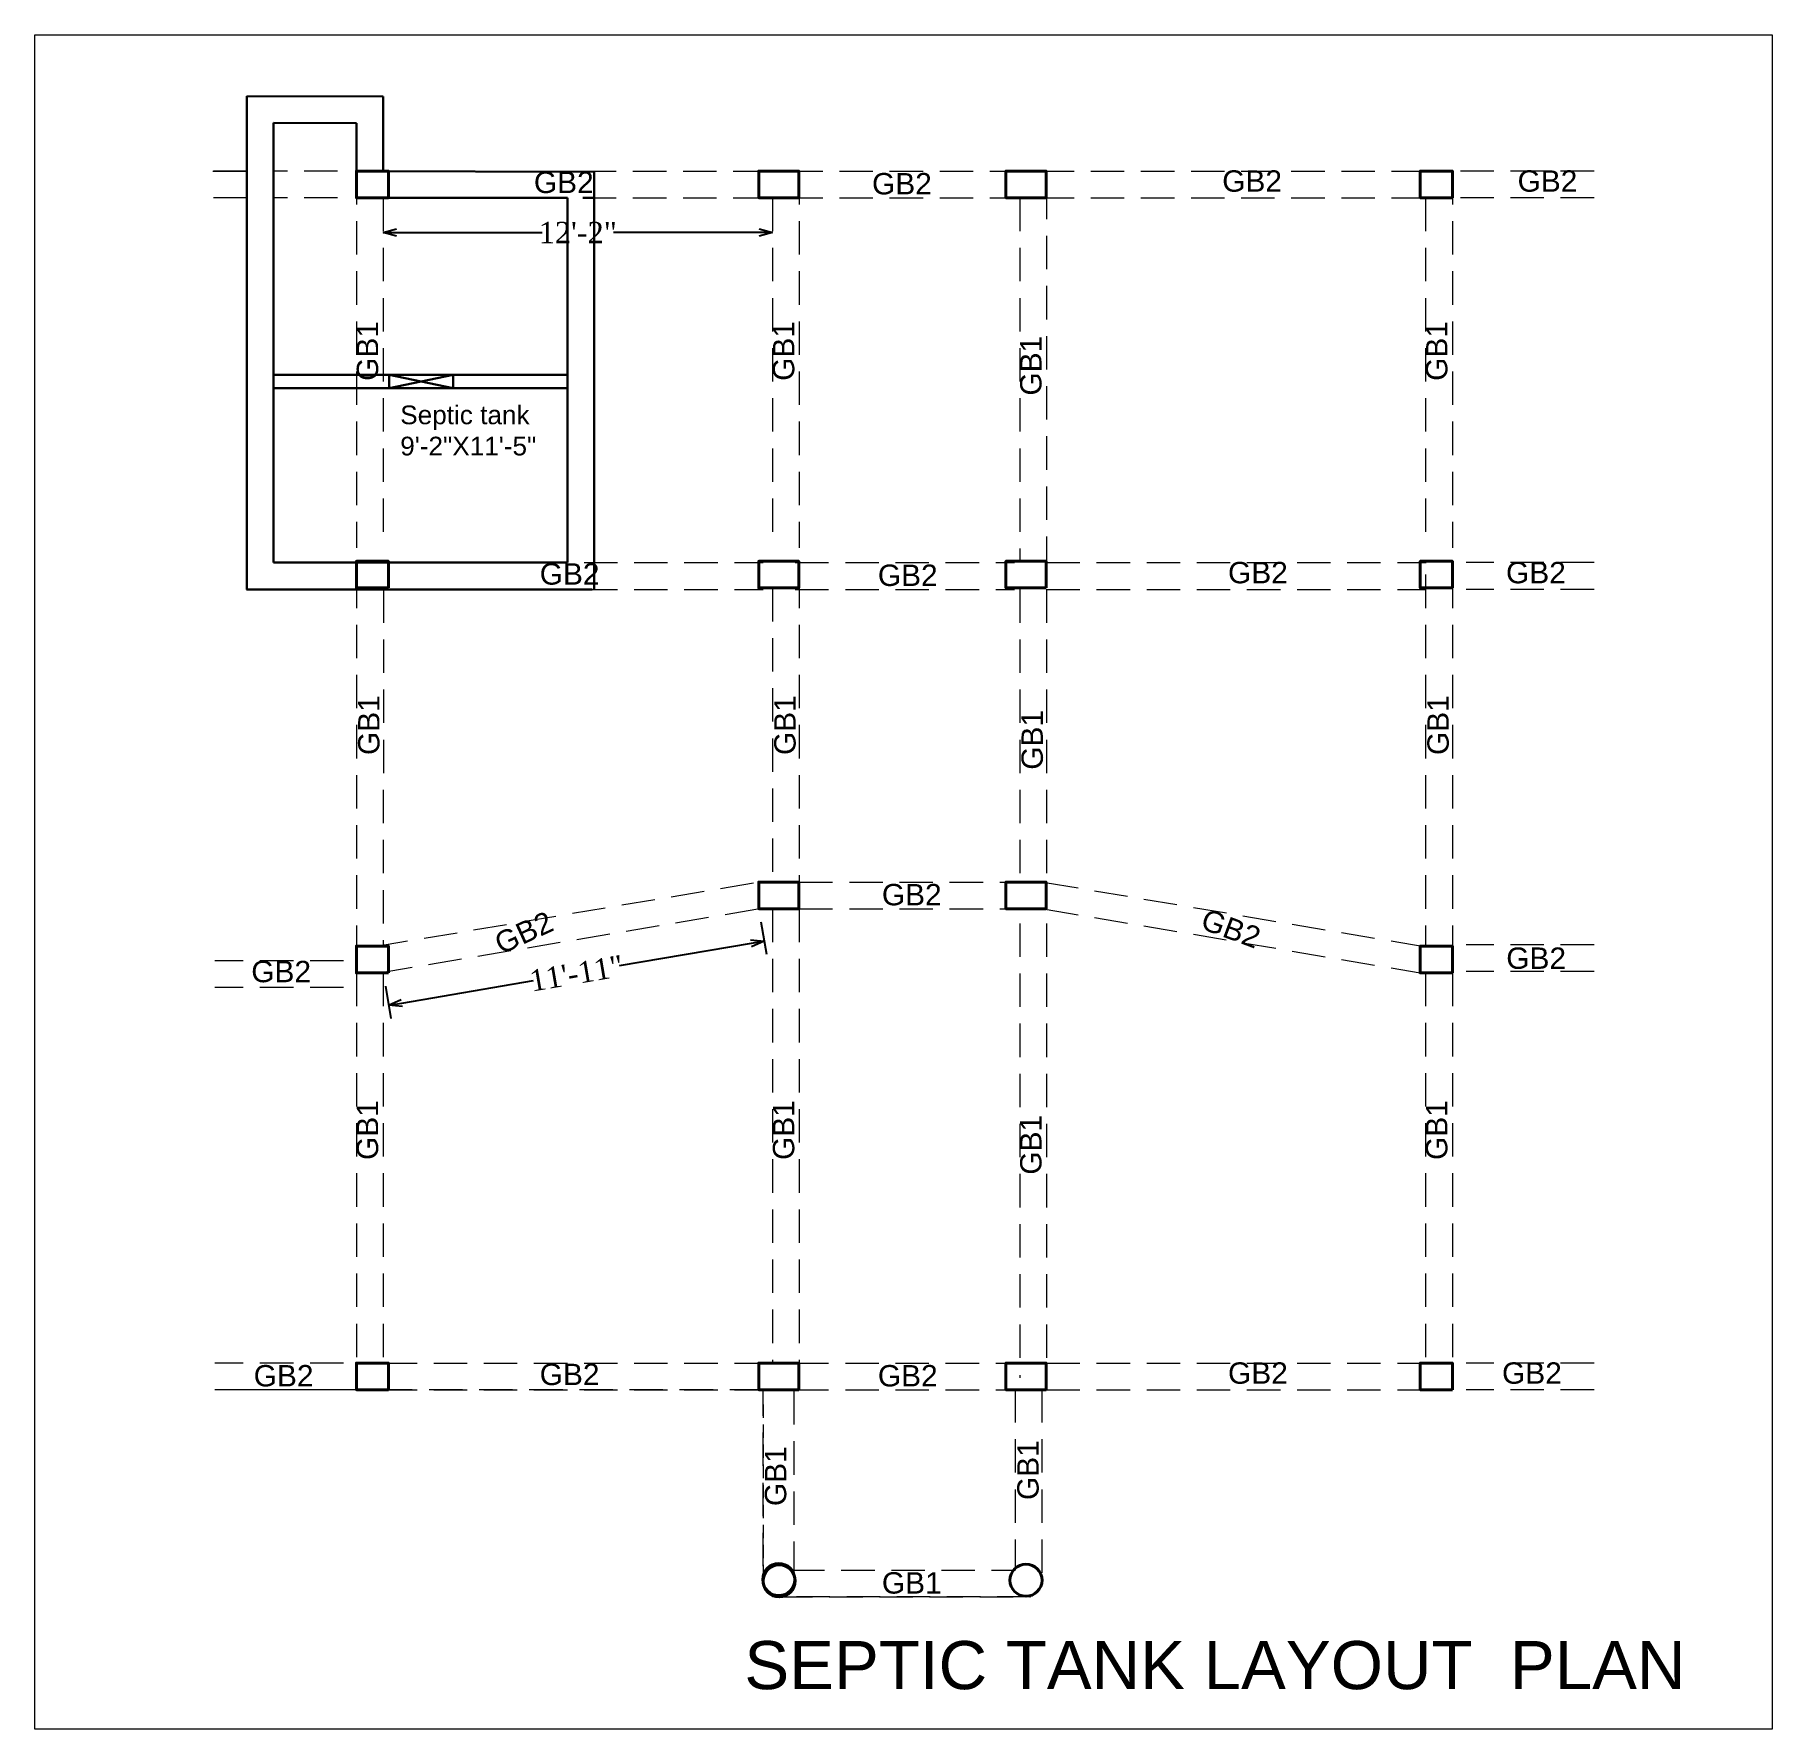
# Model space of a CAD drawing. Header units: inches. Extents: x -163735 to 106394, y -4543 to 35159.
# Drawn here: x -38321 to -37671, y 14782 to 15416 of the extents above; entities that cross this region are included whole.
import ezdxf

# ---------------------------------------------------------------- set-up
doc = ezdxf.new("R2010")
doc.units = ezdxf.units.IN
doc.header["$MEASUREMENT"] = 0
doc.linetypes.add('DASHED2', pattern=[0.375, 0.25, -0.125])
for name, color, linetype, lineweight in [('A-illustr-FURNITURE', 34, 'Continuous', 0), ('Dimenson', 16, 'Continuous', 9), ('wall', 7, 'Continuous', 15)]:
    doc.layers.add(name, color=color, linetype=linetype, lineweight=lineweight)
doc.styles.get("Standard").update_dxf_attribs({"font": 'times.ttf'})
doc.styles.add('style1', font='swissbo.ttf')
doc.dimstyles.new('FEET', dxfattribs={"dimtxt": 8, "dimasz": 5, "dimexe": 5, "dimexo": 5, "dimgap": 0.09, "dimtad": 0, "dimdec": 0, "dimzin": 0, "dimdsep": 46, "dimlunit": 4, "dimtxsty": 'Standard', "dimblk": 'OPEN30', "dimcen": 0.09, "dimadec": 0, "dimazin": 0, "dimtfac": 1, "dimtdec": 0, "dimtofl": 0, "dimtmove": 0, "dimatfit": 3, "dimfxl": 0.18, "dimtolj": 1, "dimtzin": 0, "dimarcsym": 0})

msp = doc.modelspace()

# ---------------------------------------------------------------- texts
at = {"layer": 'A-illustr-FURNITURE', "color": 0, "linetype": 'ByBlock', "lineweight": 30, "insert": (-37879.5, 14814.5), "char_height": 18, "width": 374.2343, "attachment_point": 2}
msp.add_mtext('{\\fArial|b0|i0|c0|p34;\\C4;SEPTIC TANK LAYOUT  PLAN}', dxfattribs=at)
at = {"layer": 'wall', "color": 0, "linetype": 'ByBlock', "attachment_point": 1, "style": 'style1'}
for s, insert, char_height, width in [('{\\fArial|b0|i0|c0|p34;\\C4;GB2}', (-38134.27, 15364.27), 8, 44.0052), ('{\\fArial|b0|i0|c0|p34;\\C4;GB2}', (-38007.77, 15363.77), 8, 44.0052), ('{\\fArial|b0|i0|c0|p34;\\C4;GB2}', (-37876.77, 15364.77), 8, 44.0052), ('{\\fArial|b0|i0|c0|p34;\\C4;GB2}', (-37766.27, 15364.77), 8, 44.0052), ('{\\fArial|b0|i0|c0|p34;\\C4;Septic tank\\P9\'-2"X11\'-5"}', (-38184.27, 15276.77), 7, 62.5692), ('{\\fArial|b0|i0|c0|p34;\\C4;GB2}', (-38132.09, 15217.76), 8, 44.0052), ('{\\fArial|b0|i0|c0|p34;\\C4;GB2}', (-38005.59, 15217.26), 8, 44.0052), ('{\\fArial|b0|i0|c0|p34;\\C4;GB2}', (-37874.59, 15218.26), 8, 44.0052), ('{\\fArial|b0|i0|c0|p34;\\C4;GB2}', (-37770.59, 15218.26), 8, 44.0052), ('{\\fArial|b0|i0|c0|p34;\\C4;GB2}', (-38004.09, 15097.77), 8, 44.0052), ('{\\fArial|b0|i0|c0|p34;\\C4;GB2}', (-37770.5, 15074), 8, 44.0052), ('{\\fArial|b0|i0|c0|p34;\\C4;GB2}', (-38240, 15069), 8, 44.0052), ('{\\fArial|b0|i0|c0|p34;\\C4;GB2}', (-38239.09, 14917.77), 8, 44.0052), ('{\\fArial|b0|i0|c0|p34;\\C4;GB2}', (-38132.09, 14918.27), 8, 44.0052), ('{\\fArial|b0|i0|c0|p34;\\C4;GB2}', (-38005.59, 14917.77), 8, 44.0052), ('{\\fArial|b0|i0|c0|p34;\\C4;GB2}', (-37874.59, 14918.77), 8, 44.0052), ('{\\fArial|b0|i0|c0|p34;\\C4;GB2}', (-37772.09, 14918.77), 8, 44.0052), ('{\\fArial|b0|i0|c0|p34;\\C4;GB1}', (-38004.09, 14840.26), 8, 44.0052)]:
    msp.add_mtext(s, dxfattribs=dict(at, insert=insert, char_height=char_height, width=width))
at = {"layer": 'wall', "color": 0, "linetype": 'ByBlock', "char_height": 8, "width": 44.0052, "attachment_point": 1, "style": 'style1'}
for s, insert, rotation in [('{\\fArial|b0|i0|c0|p34;\\C4;GB1}', (-38200.53, 15286.01), 90), ('{\\fArial|b0|i0|c0|p34;\\C4;GB1}', (-38044.86, 15286.01), 90), ('{\\fArial|b0|i0|c0|p34;\\C4;GB1}', (-37800.53, 15286.01), 90), ('{\\fArial|b0|i0|c0|p34;\\C4;GB1}', (-37952.36, 15280.51), 90), ('{\\fArial|b0|i0|c0|p34;\\C4;GB1}', (-38200.03, 15146.01), 90), ('{\\fArial|b0|i0|c0|p34;\\C4;GB1}', (-38044.36, 15146.01), 90), ('{\\fArial|b0|i0|c0|p34;\\C4;GB1}', (-37800.03, 15146.01), 90), ('{\\fArial|b0|i0|c0|p34;\\C4;GB1}', (-37951.86, 15140.51), 90), ('{\\fArial|b0|i0|c0|p34;\\C4;GB2}', (-38149.88, 15078.56), 24.67686), ('{\\fArial|b0|i0|c0|p34;\\C4;GB2}', (-37882.58, 15088.76), 339.67686), ('{\\fArial|b0|i0|c0|p34;\\C4;GB1}', (-38200.53, 14994.51), 90), ('{\\fArial|b0|i0|c0|p34;\\C4;GB1}', (-38044.86, 14994.51), 90), ('{\\fArial|b0|i0|c0|p34;\\C4;GB1}', (-37800.53, 14994.51), 90), ('{\\fArial|b0|i0|c0|p34;\\C4;GB1}', (-37952.36, 14989.01), 90), ('{\\fArial|b0|i0|c0|p34;\\C4;GB1}', (-38047.86, 14865.01), 90)]:
    msp.add_mtext(s, dxfattribs=dict(at, insert=insert, rotation=rotation))
at = {"layer": 'wall', "color": 0, "linetype": 'DASHED2', "ltscale": 50, "insert": (-37953.44, 14867.27), "char_height": 8, "width": 44.0052, "attachment_point": 1, "rotation": 90, "style": 'style1'}
msp.add_mtext('{\\fArial|b0|i0|c0|p34;\\C4;GB1}', dxfattribs=at)

# ---------------------------------------------------------------- blocks, each defined once
blk = doc.blocks.new('_Open30')
at = {"color": 0, "linetype": 'ByBlock', "lineweight": -2}
for p, q in [((-1, 0.27), (0, 0)), ((0, 0), (-1, -0.27)), ((0, 0), (-1, 0))]:
    blk.add_line(p, q, dxfattribs=at)
blk = doc.blocks.new('*D327')
at = {"layer": 'Defpoints', "color": 0, "lineweight": 30}
for p in [(-38190.68, 15341.5), (-38045, 15341.5), (-38045, 15341.5)]:
    blk.add_point(p, dxfattribs=at)
at = {"layer": 'wall', "color": 0, "lineweight": -2}
for p, q in [((-38185.68, 15341.5), (-38131.14, 15341.5)), ((-38050, 15341.5), (-38104.53, 15341.5))]:
    blk.add_line(p, q, dxfattribs=at)
at = {"layer": 'wall', "color": 0, "lineweight": -2, "xscale": 5, "yscale": 5, "zscale": 5, "rotation": 180}
blk.add_blockref('_Open30', (-38190.68, 15341.5), dxfattribs=at)
at = {"layer": 'wall', "color": 0, "lineweight": -2, "xscale": 5, "yscale": 5, "zscale": 5}
blk.add_blockref('_Open30', (-38045, 15341.5), dxfattribs=at)
at = {"layer": 'wall', "color": 0, "lineweight": 30, "insert": (-38117.84, 15341.5), "char_height": 8, "attachment_point": 5}
blk.add_mtext('\\A1;12\'-2"', dxfattribs=at)
blk = doc.blocks.new('*D328')
at = {"layer": 'Defpoints', "color": 0, "lineweight": 30}
for p in [(-38050.18, 15088.5), (-38048.1, 15076.37), (-38190.68, 15064.5)]:
    blk.add_point(p, dxfattribs=at)
at = {"layer": 'wall', "color": 0, "lineweight": -2}
for p, q in [((-38049.33, 15083.57), (-38047.26, 15071.45)), ((-38053.03, 15075.53), (-38102.33, 15067.11)), ((-38183.68, 15053.22), (-38134.38, 15061.64)), ((-38189.83, 15059.57), (-38187.76, 15047.45))]:
    blk.add_line(p, q, dxfattribs=at)
at = {"layer": 'wall', "color": 0, "lineweight": -2, "xscale": 5, "yscale": 5, "zscale": 5}
for p, rotation in [((-38048.1, 15076.37), 9.693618792750813), ((-38188.6, 15052.37), 189.6936187927508)]:
    blk.add_blockref('_Open30', p, dxfattribs=dict(at, rotation=rotation))
at = {"layer": 'wall', "color": 0, "lineweight": 30, "insert": (-38118.35, 15064.37), "char_height": 8, "attachment_point": 5, "rotation": 9.69362}
blk.add_mtext('\\A1;11\'-11"', dxfattribs=at)

# ---------------------------------------------------------------- dimensions: what is measured, and where the dimension line sits
at = {"layer": 'wall', "lineweight": 30}
dim = msp.add_linear_dim(base=(-38045, 15341.5), p1=(-38190.68, 15341.5), p2=(-38045, 15341.5), dimstyle='FEET', dxfattribs=at)
dim.commit()
dim.dimension.update_dxf_attribs({"geometry": '*D327', "text_midpoint": (-38117.84, 15341.5)})
dim = msp.add_aligned_dim(p1=(-38190.68, 15064.5), p2=(-38050.18, 15088.5), distance=-12.3, dimstyle='FEET', dxfattribs=at)
dim.commit()
dim.dimension.update_dxf_attribs({"geometry": '*D328', "text_midpoint": (-38118.35, 15064.37)})

# ---------------------------------------------------------------- linework, layer by layer
at = {"color": 1, "lineweight": 40}
for points in [[(-38188.68, 15354.5), (-38188.68, 15364.5), (-38200.68, 15364.5), (-38200.68, 15354.5)], [(-38035.18, 15354.5), (-38035.18, 15364.5), (-38050.18, 15364.5), (-38050.18, 15354.5)], [(-37942.68, 15354.5), (-37942.68, 15364.5), (-37957.68, 15364.5), (-37957.68, 15354.5)], [(-37790.68, 15354.5), (-37790.68, 15364.5), (-37802.68, 15364.5), (-37802.68, 15354.5)], [(-38188.68, 15208.5), (-38188.68, 15218.5), (-38200.68, 15218.5), (-38200.68, 15208.5)], [(-38035.18, 15208.5), (-38035.18, 15218.5), (-38050.18, 15218.5), (-38050.18, 15208.5)], [(-38035.18, 15208.5), (-38035.18, 15218.5), (-38050.18, 15218.5), (-38050.18, 15208.5)], [(-37942.68, 15208.5), (-37942.68, 15218.5), (-37957.68, 15218.5), (-37957.68, 15208.5)], [(-37790.68, 15208.5), (-37790.68, 15218.5), (-37802.68, 15218.5), (-37802.68, 15208.5)], [(-38035.18, 15088.5), (-38035.18, 15098.5), (-38050.18, 15098.5), (-38050.18, 15088.5)], [(-37942.68, 15088.5), (-37942.68, 15098.5), (-37957.68, 15098.5), (-37957.68, 15088.5)], [(-38188.68, 15064.5), (-38188.68, 15074.5), (-38200.68, 15074.5), (-38200.68, 15064.5)], [(-37790.68, 15064.5), (-37790.68, 15074.5), (-37802.68, 15074.5), (-37802.68, 15064.5)], [(-38188.68, 14908.5), (-38188.68, 14918.5), (-38200.68, 14918.5), (-38200.68, 14908.5)], [(-38035.18, 14908.5), (-38035.18, 14918.5), (-38050.18, 14918.5), (-38050.18, 14908.5)], [(-37942.68, 14908.5), (-37942.68, 14918.5), (-37957.68, 14918.5), (-37957.68, 14908.5)], [(-37790.68, 14908.5), (-37790.68, 14918.5), (-37802.68, 14918.5), (-37802.68, 14908.5)]]:
    msp.add_lwpolyline(points, close=True, dxfattribs=at)
for centre in [(-38042.68, 14837.5), (-38042.5, 14837), (-37950.18, 14837.24)]:
    msp.add_circle(centre, 6, dxfattribs=at)
at = {"layer": 'Dimenson', "color": 4, "linetype": 'ByBlock'}
msp.add_lwpolyline([(-38321, 15415.5), (-37671, 15415.5), (-37671, 14781.5), (-38321, 14781.5)], close=True, dxfattribs=at)
at = {"layer": 'wall', "color": 4, "lineweight": 30}
for p, q in [((-38241.68, 15392.5), (-38241.68, 15208)), ((-38241.68, 15392.5), (-38190.62, 15392.41)), ((-38190.68, 15364.48), (-38190.62, 15392.41)), ((-38231.68, 15382.48), (-38231.68, 15218)), ((-38231.68, 15382.48), (-38200.64, 15382.43)), ((-38200.68, 15364.5), (-38200.64, 15382.43)), ((-38200.68, 15364.43), (-38111.68, 15364.27)), ((-38111.68, 15364.5), (-38111.68, 15208)), ((-38200.68, 15354.5), (-38121.68, 15354.5)), ((-38121.68, 15354.5), (-38121.68, 15218)), ((-38115.97, 15354.5), (-38111.68, 15354.5)), ((-38231.45, 15288.26), (-38121.45, 15288.26)), ((-38231.45, 15283.26), (-38121.45, 15283.26)), ((-38121.68, 15218), (-38231.68, 15218)), ((-38112.5, 15208), (-38241.76, 15208))]:
    msp.add_line(p, q, dxfattribs=at)
at = {"layer": 'wall', "color": 0, "linetype": 'DASHED2', "ltscale": 50}
for p, q in [((-38241.68, 15364.5), (-38254.43, 15364.5)), ((-38207.68, 15364.5), (-38231.68, 15364.5)), ((-38200.68, 15364.5), (-38200.68, 15223.5)), ((-38115.97, 15364.5), (-38050.68, 15364.5)), ((-38038.68, 15364.5), (-37956.68, 15364.5)), ((-38035, 15364.5), (-38035, 15223.5)), ((-37944.68, 15364.5), (-37802.68, 15364.5)), ((-37790.68, 15364.5), (-37790.68, 15223.5)), ((-37737.68, 15364.5), (-37787.68, 15364.5)), ((-38241.68, 15354.5), (-38254.43, 15354.5)), ((-38207.68, 15354.5), (-38231.68, 15354.5)), ((-38190.68, 15354.5), (-38190.68, 15223.5)), ((-38115.97, 15354.5), (-38050.68, 15354.5)), ((-38045, 15354.5), (-38045, 15223.5)), ((-38038.68, 15354.5), (-37956.68, 15354.5)), ((-37952.5, 15354.5), (-37952.5, 15218)), ((-37944.68, 15354.5), (-37802.68, 15354.5)), ((-37942.5, 15359), (-37942.5, 15218)), ((-37800.68, 15354.5), (-37800.68, 15223.5)), ((-37737.68, 15354.5), (-37790.68, 15354.5)), ((-38241.68, 15218), (-38241.76, 15218)), ((-38205.5, 15218), (-38231.68, 15218)), ((-38190.5, 15218), (-38048.5, 15218)), ((-38036.5, 15218), (-37954.5, 15218)), ((-37942.5, 15218), (-37800.5, 15218)), ((-37737.68, 15218), (-37785.5, 15218)), ((-38200.68, 15213.5), (-38200.68, 15074.5)), ((-38035, 15213.5), (-38035, 15098.5)), ((-37800.68, 15213.5), (-37800.68, 15074.5)), ((-37790.68, 15213.5), (-37790.68, 15074.5)), ((-38205.5, 15208), (-38241.76, 15208)), ((-38190.5, 15208), (-38190.68, 15074.5)), ((-38190.5, 15208), (-38048.5, 15208)), ((-38045, 15208.5), (-38045, 15098.5)), ((-38036.5, 15208), (-37954.5, 15208)), ((-37952.5, 15208), (-37952.5, 15098.5)), ((-37942.5, 15208), (-37800.5, 15208)), ((-37942.5, 15208), (-37942.5, 15093)), ((-37737.68, 15208), (-37785.5, 15208)), ((-38193.84, 15074.36), (-38050.18, 15098.5)), ((-38035, 15098.5), (-37953, 15098.5)), ((-37943.01, 15098.36), (-37801.01, 15074.36)), ((-38192.18, 15064.5), (-38050.18, 15088.5)), ((-38045, 15088.5), (-38045, 14918.5)), ((-38035, 15088.5), (-37953, 15088.5)), ((-38035, 15088.5), (-38035, 14918.5)), ((-37943.01, 15088.36), (-37802.68, 15064.5)), ((-37952.5, 15083), (-37952.5, 14918.5)), ((-37942.5, 15083), (-37942.5, 14913)), ((-37737.68, 15075), (-37785.5, 15075)), ((-38205.5, 15069), (-38253.68, 15069)), ((-38200.68, 15064.5), (-38200.68, 14918.5)), ((-38190.68, 15064.5), (-38190.68, 14918.5)), ((-37800.68, 15064.5), (-37800.68, 14918.5)), ((-37790.68, 15064.5), (-37790.68, 14918.5)), ((-37737.68, 15065), (-37785.5, 15065)), ((-38205.5, 15059), (-38253.68, 15059)), ((-38205.5, 14918.5), (-38253.68, 14918.5)), ((-38190.5, 14918.5), (-38048.5, 14918.5)), ((-38036.5, 14918.5), (-37954.5, 14918.5)), ((-37942.5, 14918.5), (-37800.5, 14918.5)), ((-37737.68, 14918.5), (-37785.5, 14918.5)), ((-37952.5, 14913.94), (-37952.5, 14913)), ((-38205.5, 14908.5), (-38253.68, 14908.5)), ((-38190.5, 14908.5), (-38048.5, 14908.5)), ((-38036.93, 14839.23), (-38036.93, 14908.5)), ((-38036.5, 14908.5), (-37954.5, 14908.5)), ((-37954.26, 14908.76), (-37954.26, 14841)), ((-37944.26, 14908.76), (-37944.26, 14836.26)), ((-37942.5, 14908.5), (-37800.5, 14908.5)), ((-37737.68, 14908.5), (-37785.5, 14908.5)), ((-38038.03, 14841), (-37954.26, 14841)), ((-38042.5, 14831), (-37948.5, 14831))]:
    msp.add_line(p, q, dxfattribs=at)
at = {"layer": 'wall', "lineweight": 30}
for p, q in [((-38231.68, 15364.5), (-38231.68, 15363.82)), ((-38121.68, 15364.5), (-38121.68, 15364.47)), ((-38115.97, 15354.5), (-38115.94, 15354.5)), ((-38188.45, 15283.26), (-38188.45, 15288.26)), ((-38188.45, 15283.26), (-38164.45, 15288.26)), ((-38188.45, 15288.26), (-38164.45, 15283.26)), ((-38164.45, 15283.26), (-38164.45, 15288.26)), ((-38241.68, 15218), (-38241.76, 15218))]:
    msp.add_line(p, q, dxfattribs=at)
at = {"layer": 'wall', "color": 4, "linetype": 'DASHED2', "ltscale": 50}
msp.add_line((-38192.68, 15354.5), (-38121.68, 15354.5), dxfattribs=at)
at = {"layer": 'wall', "color": 0, "linetype": 'DASHED2', "ltscale": 20}
msp.add_line((-38048.5, 14903), (-38048.5, 14837), dxfattribs=at)
at = {"layer": 'wall', "color": 0, "linetype": 'DASHED2', "ltscale": 50}
for points in [[(-38254.43, 15364.5), (-38241.68, 15364.5)], [(-38200.68, 15364.5), (-38192.68, 15364.5)], [(-38048.5, 14842.5), (-38048.5, 14908.5), (-38253.68, 14908.5)], [(-37948.5, 14831), (-38042.5, 14831)]]:
    msp.add_lwpolyline(points, dxfattribs=at)

msp.set_redraw_order([(e.dxf.handle, doc.entitydb.next_handle()) for e in msp.query("TEXT MTEXT ATTDEF DIMENSION ARC_DIMENSION")])  # texts and dimensions are drawn at this point

doc.saveas('drawing.dxf')
